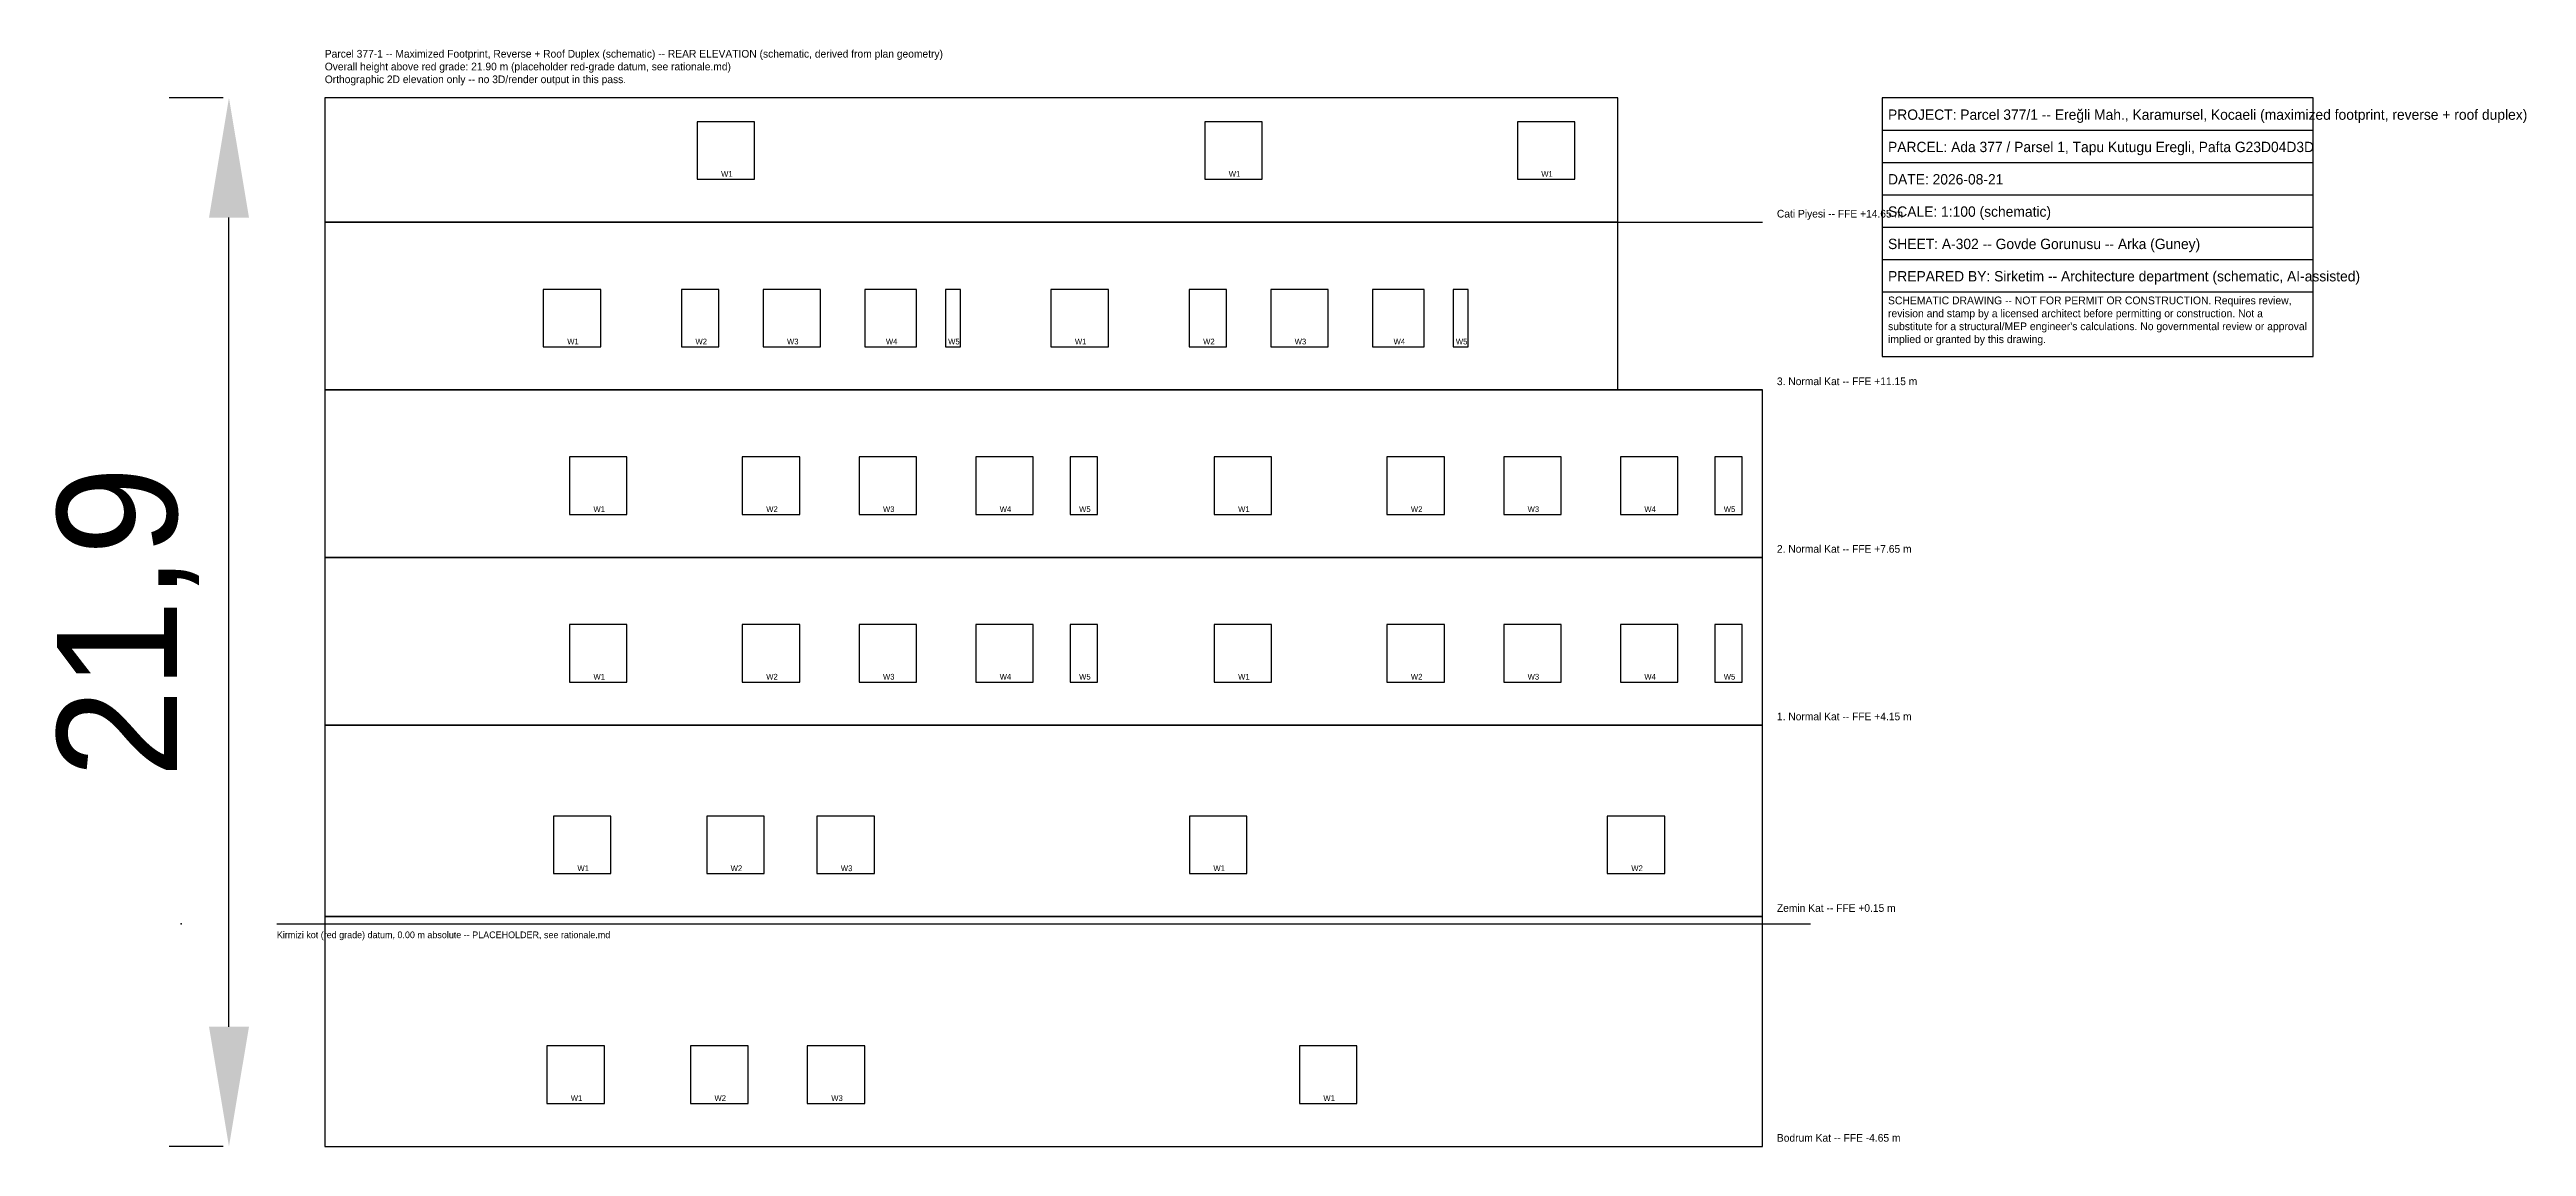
# Paper-space layout 'A-302' of a CAD drawing. Header units: metres. Extents: x -2.7 to 49, y -4.6 to 18.3.
import ezdxf

# ---------------------------------------------------------------- set-up
doc = ezdxf.new("R2010")
doc.units = ezdxf.units.M
for name, color, linetype in [('A-ANNO-DIMS', 6, 'Continuous'), ('A-ANNO-NOTE', 7, 'Continuous'), ('A-ANNO-TTLB', 7, 'Continuous'), ('A-ELEV-GLAZ', 5, 'Continuous'), ('A-ELEV-WALL', 7, 'Continuous'), ('C-TOPO', 1, 'Continuous'), ('Z-DATA-NOPLOT', 8, 'Continuous')]:
    doc.layers.add(name, color=color, linetype=linetype)
doc.dimstyles.get("Standard").update_dxf_attribs({"dimtxt": 2.5, "dimasz": 2.5, "dimexe": 1.25, "dimexo": 0.625, "dimtad": 1, "dimtxsty": 'Standard', "dimcen": 2.5, "dimazin": 3, "dimtfac": 1, "dimtmove": 0, "dimatfit": 3, "dimarcsym": 0})

# ---------------------------------------------------------------- blocks, each defined once
blk = doc.blocks.new('*D68')
at = {"layer": 'A-ANNO-DIMS', "color": 0, "lineweight": -2}
for p, q in [((0.875, 17.25), (-0.25, 17.25)), ((1, -2.15), (1, 14.75)), ((0.875, -4.65), (-0.25, -4.65))]:
    blk.add_line(p, q, dxfattribs=at)
at = {"layer": 'A-ANNO-DIMS', "color": 0}
for points in [[(1.417, 14.75), (0.583, 14.75), (1, 17.25)], [(0.583, -2.15), (1.417, -2.15), (1, -4.65)]]:
    blk.add_solid(points, dxfattribs=at)
at = {"layer": 'Defpoints', "color": 0}
for p in [(1, 17.25), (1.5, 17.25), (1.5, -4.65)]:
    blk.add_point(p, dxfattribs=at)
at = {"layer": 'A-ANNO-DIMS', "color": 0, "insert": (-1.106, 6.3), "char_height": 2.5, "attachment_point": 5, "rotation": 90}
blk.add_mtext('21,9', dxfattribs=at)

psp = doc.layouts.new('A-302')

# ---------------------------------------------------------------- linework, layer by layer
at = {"layer": 'A-ANNO-TTLB'}
for p, q in [((35.52, 16.575), (44.52, 16.575)), ((35.52, 15.9), (44.52, 15.9)), ((35.52, 15.225), (44.52, 15.225)), ((35.52, 14.55), (44.52, 14.55)), ((35.52, 13.875), (44.52, 13.875)), ((35.52, 13.2), (44.52, 13.2))]:
    psp.add_line(p, q, dxfattribs=at)
psp.add_lwpolyline([(35.52, 11.85), (44.52, 11.85), (44.52, 17.25), (35.52, 17.25)], close=True, dxfattribs=at)
at = {"layer": 'A-ELEV-GLAZ'}
for points in [[(10.775, 15.55), (11.975, 15.55), (11.975, 16.75), (10.775, 16.75)], [(21.375, 15.55), (22.575, 15.55), (22.575, 16.75), (21.375, 16.75)], [(27.9, 15.55), (29.1, 15.55), (29.1, 16.75), (27.9, 16.75)], [(7.563, 12.05), (8.763, 12.05), (8.763, 13.25), (7.563, 13.25)], [(10.451, 12.05), (11.228, 12.05), (11.228, 13.25), (10.451, 13.25)], [(12.151, 12.05), (13.351, 12.05), (13.351, 13.25), (12.151, 13.25)], [(14.275, 12.05), (15.357, 12.05), (15.357, 13.25), (14.275, 13.25)], [(15.957, 12.05), (16.275, 12.05), (16.275, 13.25), (15.957, 13.25)], [(18.163, 12.05), (19.363, 12.05), (19.363, 13.25), (18.163, 13.25)], [(21.051, 12.05), (21.828, 12.05), (21.828, 13.25), (21.051, 13.25)], [(22.751, 12.05), (23.951, 12.05), (23.951, 13.25), (22.751, 13.25)], [(24.875, 12.05), (25.957, 12.05), (25.957, 13.25), (24.875, 13.25)], [(26.557, 12.05), (26.875, 12.05), (26.875, 13.25), (26.557, 13.25)], [(8.11, 8.55), (9.31, 8.55), (9.31, 9.75), (8.11, 9.75)], [(11.717, 8.55), (12.918, 8.55), (12.918, 9.75), (11.717, 9.75)], [(14.155, 8.55), (15.355, 8.55), (15.355, 9.75), (14.155, 9.75)], [(16.593, 8.55), (17.793, 8.55), (17.793, 9.75), (16.593, 9.75)], [(18.565, 8.55), (19.135, 8.55), (19.135, 9.75), (18.565, 9.75)], [(21.57, 8.55), (22.77, 8.55), (22.77, 9.75), (21.57, 9.75)], [(25.178, 8.55), (26.378, 8.55), (26.378, 9.75), (25.178, 9.75)], [(27.615, 8.55), (28.815, 8.55), (28.815, 9.75), (27.615, 9.75)], [(30.053, 8.55), (31.253, 8.55), (31.253, 9.75), (30.053, 9.75)], [(32.025, 8.55), (32.595, 8.55), (32.595, 9.75), (32.025, 9.75)], [(8.11, 5.05), (9.31, 5.05), (9.31, 6.25), (8.11, 6.25)], [(11.717, 5.05), (12.918, 5.05), (12.918, 6.25), (11.717, 6.25)], [(14.155, 5.05), (15.355, 5.05), (15.355, 6.25), (14.155, 6.25)], [(16.593, 5.05), (17.793, 5.05), (17.793, 6.25), (16.593, 6.25)], [(18.565, 5.05), (19.135, 5.05), (19.135, 6.25), (18.565, 6.25)], [(21.57, 5.05), (22.77, 5.05), (22.77, 6.25), (21.57, 6.25)], [(25.178, 5.05), (26.378, 5.05), (26.378, 6.25), (25.178, 6.25)], [(27.615, 5.05), (28.815, 5.05), (28.815, 6.25), (27.615, 6.25)], [(30.053, 5.05), (31.253, 5.05), (31.253, 6.25), (30.053, 6.25)], [(32.025, 5.05), (32.595, 5.05), (32.595, 6.25), (32.025, 6.25)], [(7.775, 1.05), (8.975, 1.05), (8.975, 2.25), (7.775, 2.25)], [(10.975, 1.05), (12.175, 1.05), (12.175, 2.25), (10.975, 2.25)], [(13.275, 1.05), (14.475, 1.05), (14.475, 2.25), (13.275, 2.25)], [(21.054, 1.05), (22.254, 1.05), (22.254, 2.25), (21.054, 2.25)], [(29.779, 1.05), (30.979, 1.05), (30.979, 2.25), (29.779, 2.25)], [(7.637, -3.75), (8.837, -3.75), (8.837, -2.55), (7.637, -2.55)], [(10.637, -3.75), (11.838, -3.75), (11.838, -2.55), (10.637, -2.55)], [(13.075, -3.75), (14.275, -3.75), (14.275, -2.55), (13.075, -2.55)], [(23.35, -3.75), (24.55, -3.75), (24.55, -2.55), (23.35, -2.55)]]:
    psp.add_lwpolyline(points, close=True, dxfattribs=at)
at = {"layer": 'A-ELEV-WALL'}
for p, q in [((3, 14.65), (33.02, 14.65)), ((3, 11.15), (33.02, 11.15)), ((3, 7.65), (33.02, 7.65)), ((3, 4.15), (33.02, 4.15)), ((3, 0.15), (33.02, 0.15)), ((3, -4.65), (33.02, -4.65))]:
    psp.add_line(p, q, dxfattribs=at)
for points in [[(3, 14.65), (30, 14.65), (30, 17.25), (3, 17.25)], [(3, 11.15), (30, 11.15), (30, 14.65), (3, 14.65)], [(3, 7.65), (33.02, 7.65), (33.02, 11.15), (3, 11.15)], [(3, 4.15), (33.02, 4.15), (33.02, 7.65), (3, 7.65)], [(3, 0.15), (33.02, 0.15), (33.02, 4.15), (3, 4.15)], [(3, -4.65), (33.02, -4.65), (33.02, 0.15), (3, 0.15)]]:
    psp.add_lwpolyline(points, close=True, dxfattribs=at)
at = {"layer": 'C-TOPO'}
psp.add_line((2, 0), (34.02, 0), dxfattribs=at)
at = {"layer": 'Z-DATA-NOPLOT'}
psp.add_point((0, 0), dxfattribs=at)

# ---------------------------------------------------------------- texts
at = {"layer": 'A-ANNO-NOTE'}
for s, p in [('Cati Piyesi -- FFE +14.65 m', (33.32, 14.75)), ('3. Normal Kat -- FFE +11.15 m', (33.32, 11.25)), ('2. Normal Kat -- FFE +7.65 m', (33.32, 7.75)), ('1. Normal Kat -- FFE +4.15 m', (33.32, 4.25)), ('Zemin Kat -- FFE +0.15 m', (33.32, 0.25)), ('Bodrum Kat -- FFE -4.65 m', (33.32, -4.55))]:
    psp.add_text(s, height=0.16, dxfattribs=at).set_placement(p)
at = {"layer": 'A-ANNO-NOTE', "insert": (3, 18.25), "char_height": 0.16, "attachment_point": 1}
psp.add_mtext('Parcel 377-1 -- Maximized Footprint, Reverse + Roof Duplex (schematic) -- REAR ELEVATION (schematic, derived from plan geometry)\\POverall height above red grade: 21.90 m (placeholder red-grade datum, see rationale.md)\\POrthographic 2D elevation only -- no 3D/render output in this pass.', dxfattribs=at)
at = {"layer": 'A-ANNO-TTLB'}
for s, p in [('PROJECT: Parcel 377/1 -- Ereğli Mah., Karamursel, Kocaeli (maximized footprint, reverse + roof duplex)', (35.64, 16.791)), ('PARCEL: Ada 377 / Parsel 1, Tapu Kutugu Eregli, Pafta G23D04D3D', (35.64, 16.116)), ('DATE: 2026-08-21', (35.64, 15.441)), ('SCALE: 1:100 (schematic)', (35.64, 14.766)), ('SHEET: A-302 -- Govde Gorunusu -- Arka (Guney)', (35.64, 14.091)), ('PREPARED BY: Sirketim -- Architecture department (schematic, AI-assisted)', (35.64, 13.416))]:
    psp.add_text(s, height=0.216, dxfattribs=at).set_placement(p)
at = {"layer": 'A-ANNO-TTLB', "insert": (35.64, 13.1), "char_height": 0.162, "width": 8.76, "attachment_point": 1}
psp.add_mtext("SCHEMATIC DRAWING -- NOT FOR PERMIT OR CONSTRUCTION. Requires review, revision and stamp by a licensed architect before permitting or construction. Not a substitute for a structural/MEP engineer's calculations. No governmental review or approval implied or granted by this drawing.", dxfattribs=at)
at = {"layer": 'A-ELEV-GLAZ'}
for s, p in [('W1', (11.275, 15.6)), ('W1', (21.875, 15.6)), ('W1', (28.4, 15.6)), ('W1', (8.063, 12.1)), ('W2', (10.74, 12.1)), ('W3', (12.651, 12.1)), ('W4', (14.716, 12.1)), ('W5', (16.016, 12.1)), ('W1', (18.663, 12.1)), ('W2', (21.34, 12.1)), ('W3', (23.251, 12.1)), ('W4', (25.316, 12.1)), ('W5', (26.616, 12.1)), ('W1', (8.61, 8.6)), ('W2', (12.217, 8.6)), ('W3', (14.655, 8.6)), ('W4', (17.092, 8.6)), ('W5', (18.75, 8.6)), ('W1', (22.07, 8.6)), ('W2', (25.677, 8.6)), ('W3', (28.115, 8.6)), ('W4', (30.552, 8.6)), ('W5', (32.21, 8.6)), ('W1', (8.61, 5.1)), ('W2', (12.217, 5.1)), ('W3', (14.655, 5.1)), ('W4', (17.092, 5.1)), ('W5', (18.75, 5.1)), ('W1', (22.07, 5.1)), ('W2', (25.677, 5.1)), ('W3', (28.115, 5.1)), ('W4', (30.552, 5.1)), ('W5', (32.21, 5.1)), ('W1', (8.275, 1.1)), ('W2', (11.475, 1.1)), ('W3', (13.775, 1.1)), ('W1', (21.554, 1.1)), ('W2', (30.279, 1.1)), ('W1', (8.137, -3.7)), ('W2', (11.137, -3.7)), ('W3', (13.575, -3.7)), ('W1', (23.85, -3.7))]:
    psp.add_text(s, height=0.12, dxfattribs=at).set_placement(p)
at = {"layer": 'C-TOPO'}
psp.add_text('Kirmizi kot (red grade) datum, 0.00 m absolute -- PLACEHOLDER, see rationale.md', height=0.14, dxfattribs=at).set_placement((2, -0.3))

# ---------------------------------------------------------------- dimensions: what is measured, and where the dimension line sits
at = {"layer": 'A-ANNO-DIMS'}
dim = psp.add_linear_dim(base=(1, 17.25), p1=(1.5, -4.65), p2=(1.5, 17.25), angle=90, dimstyle='Standard', dxfattribs=at)
dim.commit()
dim.dimension.update_dxf_attribs({"geometry": '*D68', "text_midpoint": (-1.106, 6.3)})

doc.saveas('drawing.dxf')
